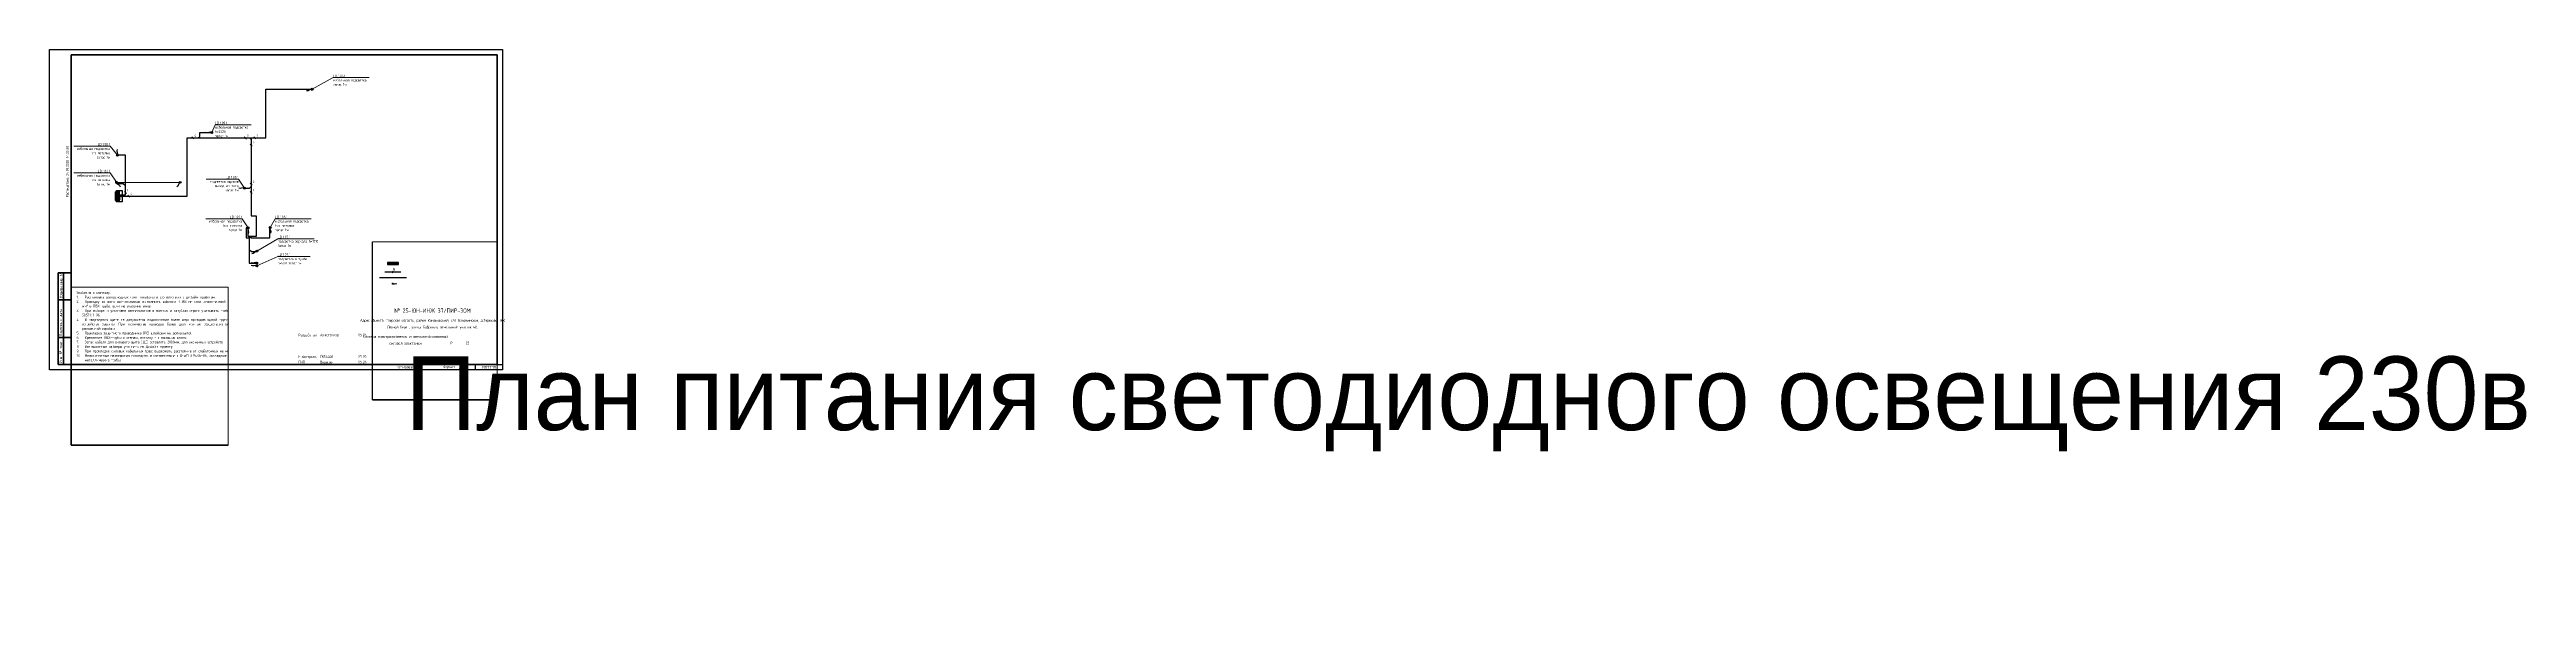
# Paper-space layout 'LD230' of a CAD drawing. Header units: millimetres. Extents: x 0 to 2296, y -218 to 297.
# The model-space entities are those that its viewports show. They can reach past a viewport. Long polylines and large blocks are cut down to what shows.
import ezdxf
from ezdxf import colors
from ezdxf.entities.mleader import LeaderData, LeaderLine
from ezdxf.enums import TextEntityAlignment as Align
from ezdxf.math import Vec2, Vec3

# ---------------------------------------------------------------- set-up
doc = ezdxf.new("R2018")
doc.units = ezdxf.units.MM
doc.linetypes.add('JIS_02_0.7', pattern=[1.35, 0.75, -0.6])
doc.layers.add('0_UNC Defpoints ЭОМ', color=6, linetype='Continuous', plot=False)
for name, color, linetype in [('0_UNC_0 Щит', 1, 'Continuous'), ('0_UNC_10 Доп. Оборудование', 1, 'Continuous'), ('0_UNC_4 LED. Оборудование', 1, 'Continuous'), ('0_UNC_4 LED. Трассы', 5, 'Continuous'), ('0_UNC_4.1 LD ниши. Оборудование', 1, 'Continuous'), ('0_Рамка', 7, 'Continuous'), ('ЩР-1', 1, 'Continuous')]:
    doc.layers.add(name, color=color, linetype=linetype)
doc.styles.add('GOST 2.304 A', font='GOST2304A.ttf')
doc.styles.get("Standard").update_dxf_attribs({"font": 'arial.ttf'})
doc.styles.add('Unecom', font='GOST2304A.ttf', dxfattribs={"height": 2.5})
doc.styles.add('СГЕНЕРИР_СТИЛЬ_1', font='')
doc.styles.add('СПДС', font='isocpeur.ttf', dxfattribs={"width": 0.8, "height": 2.5})
doc.styles.get('СГЕНЕРИР_СТИЛЬ_1').set_extended_font_data('Arial Кириллический')
doc.linetypes.add('зигзаг', pattern='A,0.00254,-5.08,[131,ltypeshp.shx,S=5.08,R=0,X=-5.08,Y=0],-10.16,[131,ltypeshp.shx,S=5.08,R=180,X=5.08,Y=0],-5.08', length=20.32254)
pattern_1 = [(0, (-2.567382661588908, 3.856021770835468), (0, 6.985), [5.08, -1.905]), (90, (-2.567382661588908, 3.856021770835468), (-6.985, 4.277078946022131e-16), [5.08, -1.905])]

# ---------------------------------------------------------------- blocks, each defined once
blk = doc.blocks.new('*U292')
at = {"lineweight": 60, "ltscale": 10}
for p, q in [((20, 292), (415, 292)), ((20, 5), (20, 292)), ((415, 292), (415, 5)), ((8, 90), (20, 90)), ((8, 5), (8, 90)), ((13, 90), (13, 5)), ((20, 90), (20, 5)), ((20, 90), (20, 5)), ((8, 65), (20, 65)), ((8, 30), (20, 30)), ((20, 5), (8, 5)), ((415, 5), (20, 5))]:
    blk.add_line(p, q, dxfattribs=at)
at = {"layer": '0_UNC Defpoints ЭОМ', "ltscale": 10}
blk.add_lwpolyline([(420, 0), (0, 0), (0, 297), (420, 297)], close=True, dxfattribs=at)
at = {"layer": '0_UNC Defpoints ЭОМ', "lineweight": 30}
blk.add_lwpolyline([(395, 5), (420, 5), (420, 0), (395, 0)], close=True, dxfattribs=at)
at = {"char_height": 2.5, "attachment_point": 4, "rotation": 90, "style": 'Unecom'}
for s, insert, width in [('{\\fGOST type A|b0|i1|c204|p34; }Взамен инв. №', (10.5, 65), 25), (' Подпись и дата', (10.5, 30), 35), (' Инв. № подл.', (10.5, 5), 24.41869207440882)]:
    blk.add_mtext(s, dxfattribs=dict(at, insert=insert, width=width))
at = {"style": 'Unecom'}
for s, insert, char_height, width, attachment_point, line_spacing_factor in [('Адрес объекта: Тверская область, район Конаковский, с/п Вахонинское, д.Терехово, ЖК Лесной берег, улица Бобровая, земельный участок 48.', (355, 42.5), 2.5, 115, 5, 1.5), ('№ 25-ЮН-ИНЖ 37/ПИР-ЭОМ', (355, 54.99484240810358), 4, 120, 5, 2), ('Разработал', (230.7233299709728, 31.98369117271227), 2.5, 20, 4, 2), ('Ахметзянов', (250.802137314623, 32.463667545009), 2.5, 19.92119265634983, 4, 2), ('05.26', (290, 32.5), 2.5, 10, 5, 2), ('Система электроснабжения и автоматизированной силовой электрики', (330, 27.5), 2.5, 70, 5, 1.5), ('Р', (372.5, 25), 2.5, 14.99999999999994, 5, 2), ('Н.Контроль', (230.7233299709728, 11.98369117271227), 2.5, 20, 4, 2), ('ГИП', (230.7233299709728, 7.315496659501832), 2.5, 20, 4, 2), ('Лебедев', (250.802137314623, 12.463667545009), 2.5, 19.92119265634983, 4, 2), ('Вересов', (250.802137314623, 6.96510901417787), 2.5, 19.92119265634983, 4, 2), ('05.26', (290, 12.5), 2.5, 10, 5, 2), ('05.26', (290, 7.5), 2.5, 10, 5, 2)]:
    blk.add_mtext(s, dxfattribs=dict(at, insert=insert, char_height=char_height, width=width, attachment_point=attachment_point, line_spacing_factor=line_spacing_factor))
at = {"char_height": 2.5, "attachment_point": 4, "style": 'Unecom'}
for s, insert, width in [('Формат  ', (364.8511495329421, 2.554505387415702), 50), ('\\pi1; ', (250.0000000000009, -133.180796068471), 20), ('\\pi1; ', (250.0000000000009, -133.180796068471), 20), ('\\pxi0.4; ', (250.0000000000009, -133.180796068471), 20), ('\\pi1; ', (512.5279909238316, -218.3193670258051), 20), ('\\pi1; ', (512.5279909238316, -218.3193670258051), 20), ('\\pxi0.4; ', (512.5279909238316, -218.3193670258051), 20)]:
    blk.add_mtext(s, dxfattribs=dict(at, insert=insert, width=width))
at = {"style": 'Unecom'}
blk.add_attdef('ЛИСТ_№', text='', height=2.5, dxfattribs=at).set_placement((387.5, 25), align=Align.MIDDLE_CENTER)
blk.add_attdef('КОЛ-ВО_ЛИСТОВ', text='', height=2.5, dxfattribs=at).set_placement((404.7107316018007, 23.68743182296953), align=Align.CENTER)
at = {"lineweight": 30, "flags": 104}
blk.add_attdef('ОПИСАНИЕ_ЛИСТА', text='', height=2.5, dxfattribs=at).set_placement((329.9255747664711, 12.52725269370785), align=Align.MIDDLE_CENTER)
at = {"style": 'Unecom', "flags": 8}
blk.add_attdef('ФОРМАТ_БУМАГИ', (379.3795570368497, 1.289396978032528), '', height=2.5, dxfattribs=at)
at = {"layer": '0_Рамка', "style": 'СПДС', "width": 0.8}
blk.add_text('Распечатано 24.09.2026 14:23:30', height=2.5, rotation=90, dxfattribs=at).set_placement((16.5, 160), align=Align.MIDDLE_LEFT)
at = {"layer": 'Defpoints', "insert": (330, 2.5), "char_height": 2.5, "width": 70, "attachment_point": 5, "style": 'Unecom'}
blk.add_mtext('Копировал', dxfattribs=at)
blk = doc.blocks.new('ЩС-65')
h = blk.add_hatch(color=1)
h.dxf.hatch_style = 1
h.paths.add_polyline_path([(1013.970136407355, -7.268852186825825e-12), (1013.970136407355, 101.3970136407297), (2.91038304567337e-11, 101.3970136407297), (2.91038304567337e-11, 7.105427357601002e-15)])
at = {"color": 1}
for points in [[(2.91038304567337e-11, 101.3970136407297), (2.91038304567337e-11, -101.397013640737), (1013.970136407355, -101.397013640737), (1013.970136407355, 101.3970136407297), (2.91038304567337e-11, 101.3970136407297)], [(0, 0), (1013.970136407355, -7.275957614183426e-12)]]:
    blk.add_lwpolyline(points, dxfattribs=at)
blk = doc.blocks.new('*U105')
h = blk.add_hatch()
h.set_pattern_fill('ANGLE', color=0)
h.set_pattern_definition(pattern_1)
h.paths.add_polyline_path([(1.25, -1.25, 1), (-1.25, -1.25, 1)])
at = {"linetype": 'ByBlock'}
h = blk.add_hatch(color=0, dxfattribs=at)
h.dxf.hatch_style = 1
h.paths.add_polyline_path([(-0.002700106668487523, -2.916233810879021e-06, 1), (0.002700106668488189, -2.49999708376619, 1)])
at = {"color": 0, "linetype": 'ByBlock'}
blk.add_circle((4.440892098500626e-16, -1.250000000000001), 1.25, dxfattribs=at)
at = {"color": 0, "linetype": 'ByBlock', "start_tangent": (7.660218099548148, -6.306332581857601), "end_tangent": (10.00137104452082, -7.711265949768734)}
blk.add_spline([(4.440892098500626e-16, -1.250000000000001), (7.999981336103615, -1.23271931732165)], degree=3, dxfattribs=at)
blk = doc.blocks.new('_None')
blk = doc.blocks.new('*U303')
h = blk.add_hatch()
h.set_pattern_fill('ANGLE', color=0)
h.set_pattern_definition(pattern_1)
h.paths.add_polyline_path([(1.25, -1.25, 1), (-1.25, -1.25, 1)])
at = {"linetype": 'ByBlock'}
h = blk.add_hatch(color=0, dxfattribs=at)
h.dxf.hatch_style = 1
h.paths.add_polyline_path([(1.072313316978709, -1.892373839932885, 1), (-1.072313316978708, -0.6076261600671171, 1)])
at = {"color": 0, "linetype": 'ByBlock'}
blk.add_circle((2.220446049250313e-16, -1.250000000000001), 1.25, dxfattribs=at)
at = {"color": 0, "linetype": 'ByBlock', "start_tangent": (0.3648180131695202, 9.915426354066213), "end_tangent": (0.06103935078196354, 12.6288289051637)}
blk.add_spline([(2.220446049250313e-16, -1.250000000000001), (-4.8678546322186, 5.098542453161032)], degree=3, dxfattribs=at)
blk = doc.blocks.new('*U304')
h = blk.add_hatch()
h.set_pattern_fill('ANGLE', color=0)
h.set_pattern_definition(pattern_1)
h.paths.add_polyline_path([(1.25, -1.25, 1), (-1.25, -1.25, 1)])
at = {"linetype": 'ByBlock'}
h = blk.add_hatch(color=0, dxfattribs=at)
h.dxf.hatch_style = 1
h.paths.add_polyline_path([(-1.098242034780693, -0.6530373269284266, 1), (1.098242034780694, -1.846962673071575, 1)])
at = {"color": 0, "linetype": 'ByBlock'}
blk.add_circle((5.620504062164855e-16, -1.250000000000001), 1.249999999999999, dxfattribs=at)
at = {"color": 0, "linetype": 'ByBlock', "start_tangent": (0.05020990101861694, -9.922008412185683), "end_tangent": (0.4672097091501866, -12.62033123202073)}
blk.add_spline([(5.620504062164855e-16, -1.250000000000001), (5.129120321650592, -7.389391234155951)], degree=3, dxfattribs=at)
blk = doc.blocks.new('*U305')
h = blk.add_hatch()
h.set_pattern_fill('ANGLE', color=0)
h.set_pattern_definition(pattern_1)
h.paths.add_polyline_path([(1.25, -1.25, 1), (-1.25, -1.25, 1)])
at = {"linetype": 'ByBlock'}
h = blk.add_hatch(color=0, dxfattribs=at)
h.dxf.hatch_style = 1
h.paths.add_polyline_path([(-1.072313316978709, -0.6076261600671187, 1), (1.07231331697871, -1.892373839932883, 1)])
at = {"color": 0, "linetype": 'ByBlock'}
blk.add_circle((5.551115123125787e-16, -1.250000000000001), 1.25, dxfattribs=at)
at = {"color": 0, "linetype": 'ByBlock', "start_tangent": (-0.3648180131695058, -9.915426354066213), "end_tangent": (-0.06103935078194517, -12.6288289051637)}
blk.add_spline([(5.551115123125787e-16, -1.250000000000001), (4.86785463221861, -7.598542453161027)], degree=3, dxfattribs=at)
blk = doc.blocks.new('*U415')
h = blk.add_hatch(color=256)
h.dxf.hatch_style = 1
h.paths.add_polyline_path([(-9.51950809097567e-12, 299.9999999999999), (799.99999999999, 300.0000000000097), (799.9999999999995, 100.0000000000097), (0, 100)])
for points in [[(-9.51950809097567e-12, 299.9999999999999), (799.99999999999, 300.0000000000097), (799.9999999999995, 100.0000000000097), (0, 100)], [(0, 100), (799.9999999999995, 100.0000000000097), (800.0000000000093, -99.99999999999024), (9.51950809097567e-12, -99.99999999999994)]]:
    blk.add_lwpolyline(points, close=True)
at = {"color": 7, "style": 'GOST 2.304 A'}
blk.add_attdef('ИМЯ', text='', height=180, dxfattribs=at).set_placement((399.9999999999991, 100.0000000000051), align=Align.MIDDLE_CENTER)
blk = doc.blocks.new('*U417')
at = {"color": 0, "linetype": 'Continuous', "lineweight": 25}
blk.add_lwpolyline([(285.79978236465, 49.20000000000027), (298.4997823646501, 49.20000000000027, -0.414213562373095), (299.9997823646501, 47.70000000000027), (299.9997823646501, 2.300000000000182, -0.414213562373095), (298.4997823646501, 0.8000000000001819), (-298.5002176353499, 0.8000000000001819, -0.414213562373095), (-300.0002176353499, 2.300000000000182), (-300.0002176353499, 47.70000000000027, -0.414213562373095), (-298.5002176353499, 49.20000000000027), (-285.8002176353499, 49.20000000000027), (-285.8002176353499, 50.00000000000045), (-298.5002176353499, 50.00000000000045, 0.414213562373095), (-300.8002176353501, 47.70000000000027), (-300.8002176353499, 2.300000000000182, 0.414213562373095), (-298.5002176353499, 0), (298.4997823646501, 0, 0.414213562373095), (300.7997823646502, 2.300000000000182), (300.79978236465, 47.70000000000027, 0.414213562373095), (298.4997823646501, 50.00000000000045), (285.79978236465, 50.00000000000045)], format="xyb", close=True, dxfattribs=at)
at = {"color": 0, "flags": 9}
for tag, p in [('АРТИКУЛ', (-59.701051177811, -11.8481642749324)), ('НАИМЕНОВАНИЕ', (-59.11577501397642, -7.022451033853258)), ('ПРИМЕЧАНИЕ', (-58.82313693205901, -17.25881296596526))]:
    blk.add_attdef(tag, text='', height=2.5, dxfattribs=at).set_placement(p, align=Align.TOP_LEFT)
at = {"color": 0, "lineweight": 30, "flags": 104}
for tag, p in [('ВЫСОТА', (-59.60799224116249, -20.91603516162149)), ('ДЛИНА', (-59.5449222142056, -36.08622635448262)), ('ТОЛЩИНА', (-58.99111033494626, -31.04060035803229)), ('ШИРИНА', (-58.94451263566157, -25.14651383155956))]:
    blk.add_attdef(tag, text='', height=2.5, dxfattribs=at).set_placement(p, align=Align.TOP_LEFT)
blk = doc.blocks.new('*U431')
h = blk.add_hatch()
h.set_pattern_fill('ANGLE', color=0)
h.set_pattern_definition(pattern_1)
h.paths.add_polyline_path([(1.25, -1.25, 1), (-1.25, -1.25, 1)])
at = {"linetype": 'ByBlock'}
h = blk.add_hatch(color=0, dxfattribs=at)
h.dxf.hatch_style = 1
h.paths.add_polyline_path([(0.3209487671515325, -0.04190567882143104, 1), (-0.3209487671515314, -2.458094321178572, 1)])
at = {"color": 0, "linetype": 'ByBlock'}
blk.add_circle((4.440892098500626e-16, -1.250000000000001), 1.25, dxfattribs=at)
at = {"color": 0, "linetype": 'ByBlock', "start_tangent": (-9.629958900927543, -2.390117890835129), "end_tangent": (-12.15367935799686, -3.432072752906511)}
blk.add_spline([(4.440892098500626e-16, -1.250000000000001), (-4.755678636158236, -7.683002464602991)], degree=3, dxfattribs=at)
blk = doc.blocks.new('*U432')
h = blk.add_hatch()
h.set_pattern_fill('ANGLE', color=0)
h.set_pattern_definition(pattern_1)
h.paths.add_polyline_path([(1.25, -1.25, 1), (-1.25, -1.25, 1)])
at = {"linetype": 'ByBlock'}
h = blk.add_hatch(color=0, dxfattribs=at)
h.dxf.hatch_style = 1
h.paths.add_polyline_path([(0.7041205703188993, -0.2171814184215192, 1), (-0.7041205703188986, -2.282818581578483, 1)])
at = {"color": 0, "linetype": 'ByBlock'}
blk.add_circle((2.775557561562891e-16, -1.250000000000001), 1.25, dxfattribs=at)
at = {"color": 0, "linetype": 'ByBlock', "start_tangent": (-9.876996834510571, 0.9453599826055323), "end_tangent": (-12.60353977489452, 0.8011432212120839)}
blk.add_spline([(2.775557561562891e-16, -1.250000000000001), (-6.622945790225896, -5.737381091430622)], degree=3, dxfattribs=at)
blk = doc.blocks.new('ELTOOL_CABLE_TICK_ANNO_150_1p4_0p8_0p6')
at = {"linetype": 'ByBlock'}
blk.add_line((-74.24621202458748, 74.24621202458748), (74.24621202458748, -74.24621202458748), dxfattribs=at)
at = {"style": 'Unecom'}
blk.add_attdef('COUNT', (120, 90), '', height=150, dxfattribs=at)
blk = doc.blocks.new('*U462')
h = blk.add_hatch()
h.set_pattern_fill('ANGLE', color=0)
h.set_pattern_definition(pattern_1)
h.paths.add_polyline_path([(1.25, -1.25, 1), (-1.25, -1.25, 1)])
at = {"linetype": 'ByBlock'}
h = blk.add_hatch(color=0, dxfattribs=at)
h.dxf.hatch_style = 1
h.paths.add_polyline_path([(-1.240455163968957, -1.404178423207482, 1), (1.240455163968958, -1.095821576792519, 1)])
at = {"color": 0, "linetype": 'ByBlock'}
blk.add_circle((6.661338147750939e-16, -1.250000000000001), 1.25, dxfattribs=at)
at = {"color": 0, "linetype": 'ByBlock', "start_tangent": (5.818321993688209, -8.03715752884114), "end_tangent": (7.728545260098234, -9.988024503416845)}
blk.add_spline([(6.661338147750939e-16, -1.250000000000001), (7.744788270741721, -3.25455846544357)], degree=3, dxfattribs=at)
blk = doc.blocks.new('*U463')
h = blk.add_hatch()
h.set_pattern_fill('ANGLE', color=0)
h.set_pattern_definition(pattern_1)
h.paths.add_polyline_path([(1.25, -1.25, 1), (-1.25, -1.25, 1)])
at = {"linetype": 'ByBlock'}
h = blk.add_hatch(color=0, dxfattribs=at)
h.dxf.hatch_style = 1
h.paths.add_polyline_path([(-0.4846378463167329, -0.09777339124741846, 1), (0.4846378463167348, -2.402226608752583, 1)])
at = {"color": 0, "linetype": 'ByBlock'}
blk.add_circle((6.661338147750939e-16, -1.250000000000001), 1.25, dxfattribs=at)
at = {"color": 0, "linetype": 'ByBlock', "start_tangent": (-6.159194185776824, -7.779016579718592), "end_tangent": (-7.519253295928229, -10.14652034886417)}
blk.add_spline([(6.661338147750939e-16, -1.250000000000001), (0.1697459204503919, -9.248198942417629)], degree=3, dxfattribs=at)
blk = doc.blocks.new('*U464')
h = blk.add_hatch()
h.set_pattern_fill('ANGLE', color=0)
h.set_pattern_definition(pattern_1)
h.paths.add_polyline_path([(1.25, -1.25, 1), (-1.25, -1.25, 1)])
at = {"linetype": 'ByBlock'}
h = blk.add_hatch(color=0, dxfattribs=at)
h.dxf.hatch_style = 1
h.paths.add_polyline_path([(0.03321703045274405, -0.0004414263877434432, 1), (-0.03321703045274338, -2.499558573612259, 1)])
at = {"color": 0, "linetype": 'ByBlock'}
blk.add_circle((4.440892098500626e-16, -1.250000000000001), 1.25, dxfattribs=at)
at = {"color": 0, "linetype": 'ByBlock', "start_tangent": (-8.817454800531294, -4.549864042609558), "end_tangent": (-11.03225016593735, -6.146584547081213)}
blk.add_spline([(4.440892098500626e-16, -1.250000000000001), (-3.141140795444622, -8.607529103115633)], degree=3, dxfattribs=at)

msp = doc.modelspace()

# ---------------------------------------------------------------- linework, layer by layer
at = {"ltscale": 10}
for points in [[(-212203.0745366075, 11679.34096124279), (-215070.5764129249, 11679.34096124279), (-215070.5764129249, 26333.52191123762), (-212203.0745366075, 26333.52191123762)], [(-212203.0745366075, 26333.52191123762), (-200647.3483577537, 26333.52191123762), (-200647.3483577537, 11679.34096124279), (-212203.0745366075, 11679.34096124279)], [(-200647.3483577537, 26333.52191123762), (-186103.0401623592, 26333.52191123762), (-186103.0401623592, 11679.34096124279), (-200647.3483577537, 11679.34096124279)], [(-186103.0401623592, 26333.52191123762), (-171558.7319669648, 26333.52191123762), (-171558.7319669648, 11679.34096124279), (-186103.0401623592, 11679.34096124279)], [(-212203.0745366075, -2974.839988752035), (-215070.5764129249, -2974.839988752035), (-215070.5764129249, 11679.34096124279), (-212203.0745366075, 11679.34096124279)], [(-212203.0745366075, 11679.34096124279), (-200647.3483577537, 11679.34096124279), (-200647.3483577537, -2974.839988752035), (-212203.0745366075, -2974.839988752035)], [(-200647.3483577537, 11679.34096124279), (-186103.0401623592, 11679.34096124279), (-186103.0401623592, -2974.839988752035), (-200647.3483577537, -2974.839988752035)], [(-212203.0745366075, -17629.02093874686), (-215070.5764129249, -17629.02093874686), (-215070.5764129249, -2974.839988752035), (-212203.0745366075, -2974.839988752035)], [(-212203.0745366075, -2974.839988752035), (-200647.3483577537, -2974.839988752035), (-200647.3483577537, -17629.02093874686), (-212203.0745366075, -17629.02093874686)], [(-200647.3483577537, -2974.839988752035), (-186103.0401623592, -2974.839988752035), (-186103.0401623592, -17629.02093874686), (-200647.3483577537, -17629.02093874686)]]:
    msp.add_lwpolyline(points, close=True, dxfattribs=at)
at = {"layer": '0_UNC_4 LED. Оборудование', "color": 6, "linetype": 'зигзаг', "ltscale": 0.1}
msp.add_line((-211553.5960636484, 8355.646422347985), (-209048.5373109319, 8355.646422347985), dxfattribs=at)
at = {"layer": '0_UNC_4 LED. Трассы'}
for points in [[(-211037.2340637697, 8878.48394896218), (-209574.0993108572, 8878.48394896218)], [(-210376.3773654094, 8807.773270842968), (-210234.956009171, 8949.194627081393)]]:
    msp.add_lwpolyline(points, dxfattribs=at)
at = {"layer": '0_UNC_4.1 LD ниши. Оборудование', "linetype": 'JIS_02_0.7', "ltscale": 2}
for points in [[(3145.756990217622, 11704.14648933986), (8072.0163383941, 11704.14648933986), (8072.0163383941, 15754.87144132211), (13542.59300552363, 15754.87144132211), (13542.59300552363, 19146.34568355407), (16759.06661279621, 19146.34568355407)], [(3145.756990217622, 11704.14648933986), (8072.0163383941, 11704.14648933986), (8072.0163383941, 15754.87144132211), (8844.101564391593, 15754.87144132211), (8944.101564391593, 15854.87144132211), (8944.101564391593, 16132.58596122707), (9774.77815083191, 16128.43766573596)], [(3145.756990217622, 11704.14648933986), (8072.0163383941, 11704.14648933986), (8072.0163383941, 15754.87144132211), (12420.67479261438, 15754.87144132211), (12520.67479261438, 15654.87144132211), (12520.67479261438, 12383.24385646564), (12370.67479261438, 12233.24385646564), (12053.42511392367, 12233.24385646564), (12053.42511392367, 12265.79333024652)], [(3145.756990217622, 11704.14648933986), (8072.0163383941, 11704.14648933986), (8072.0163383941, 15754.87144132211), (12420.67479261438, 15754.87144132211), (12520.67479261438, 15654.87144132211), (12520.67479261438, 10335.46313800915), (12860.68392494329, 10335.46313800915), (12860.68392494329, 8906.891092665459), (12534.39306401655, 8906.89109266546), (12384.39306401655, 8756.89109266546), (12384.39306401655, 7059.667015090818), (12919.72599114265, 7059.667015090818), (12914.35476966019, 6864.42574887821)], [(3145.756990217622, 11704.14648933986), (8072.0163383941, 11704.14648933986), (8072.0163383941, 15754.87144132211), (12420.67479261438, 15754.87144132211), (12520.67479261438, 15654.87144132211), (12520.67479261438, 10335.46313800915), (12860.68392494329, 10335.46313800915), (12860.68392494329, 8906.891092665459), (12534.39306401655, 8906.89109266546), (12384.39306401655, 8756.89109266546), (12384.39306401655, 7997.905319696956), (12534.39306401655, 7847.905319696956), (12919.72599114265, 7847.905319696956), (12919.72599114265, 7890.408257568865)]]:
    msp.add_lwpolyline(points, dxfattribs=at)
msp.add_lwpolyline([(3145.756990217622, 11704.14648933986), (8072.0163383941, 11704.14648933986), (8072.0163383941, 15754.87144132211), (12420.67479261438, 15754.87144132211), (12520.67479261438, 15654.87144132211), (12520.67479261438, 10335.46313800915), (12860.68392494329, 10335.46313800915), (12860.68392494329, 8906.891092665459), (12303.41996241157, 8906.89109266546), (12303.41996241157, 9505.816522136387), (12180.90478563689, 9505.816522136387), (12180.90478563689, 8797.792076369946), (12340.29404772104, 8797.792076369946, -0.9411764705882353), (12510.29404772104, 8797.792076369946), (13823.8386801236, 8797.792076369946), (13823.8386801236, 9529.978180128977), (13843.25749534647, 9529.978180128977)], format="xyb", dxfattribs=at)
at = {"layer": '0_UNC_4.1 LD ниши. Оборудование'}
for points in [[(3145.756990217622, 11790.49304761548), (3778.062125666143, 11790.49304761548), (3778.062125666143, 14549.40454949991), (3216.995846319277, 14549.40454949991)], [(3145.756990217622, 11790.49304761548), (3778.062125666143, 11790.49304761548), (3778.062125666143, 12413.24132453647), (3628.062125666143, 12563.24132453647), (3161.219792754466, 12563.24132453647), (3161.219792754466, 12670.42906148635), (7584.363325463219, 12667.12681477653)]]:
    msp.add_lwpolyline(points, dxfattribs=at)

# ---------------------------------------------------------------- block references
at = {"layer": '0_UNC_0 Щит', "color": 1}
msp.add_blockref('ЩС-65', (-210812.6517554939, 9663.185692598003), dxfattribs=at)
at = {"layer": '0_UNC_4 LED. Оборудование', "color": 6, "linetype": 'ByBlock', "xscale": 40, "yscale": 40, "zscale": 40}
msp.add_blockref('*U105', (-210305.6666872902, 7838.185692597996), dxfattribs=at)
at = {"layer": '0_UNC_4.1 LD ниши. Оборудование', "color": 240, "linetype": 'ByBlock', "true_color": 0xed1f24, "xscale": 49.99999999999999, "yscale": 49.99999999999999, "zscale": 49.99999999999999}
for name, p, rotation in [('*U431', (16796.98950250033, 19196.02570405014), 322.6439537807718), ('*U303', (9726.864542940806, 16170.50885093119), 52.64395378077184), ('*U303', (3254.91873602339, 14599.08456999597), 322.6439537807718), ('*U462', (3199.142682458578, 12720.10908198242), 322.6439537807718), ('*U463', (7622.286215167331, 12716.8068352726), 322.6439537807718), ('*U303', (12003.74509342761, 12303.71621995064), 52.64395378077184), ('*U305', (12341.34285211568, 9555.496542632454), 322.6439537807718), ('*U304', (13881.18038505058, 9579.658200625045), 322.6439537807718), ('*U432', (12957.64888084676, 7109.347035586887), 322.6439537807718), ('*U432', (12957.64888084676, 6909.347035586883), 322.6439537807718), ('*U464', (12957.64888084676, 7940.088278064934), 322.6439537807718)]:
    msp.add_blockref(name, p, dxfattribs=dict(at, rotation=rotation))
at = {"layer": '0_UNC_4.1 LD ниши. Оборудование'}
for p, values in [((8458.058951392846, 15754.87144132211), {'COUNT': '4'}), ((12109.04452179797, 15754.87144132211), {'COUNT': '3'}), ((12770.44738513658, 15754.87144132211), {'COUNT': '1'}), ((12520.67479261438, 15256.08303205689), {'COUNT': '2'}), ((3778.062125666143, 11959.76787895287), {'COUNT': '1'}), ((12520.67479261438, 12541.12286219999), {'COUNT': '2'}), ((12520.67479261438, 11956.19333563951), {'COUNT': '1'}), ((4009.717891310418, 11704.14648933986), {'COUNT': '4'})]:
    msp.add_blockref('ELTOOL_CABLE_TICK_ANNO_150_1p4_0p8_0p6', p, dxfattribs=at).add_auto_attribs(values)
at = {"layer": 'ЩР-1', "rotation": 90}
msp.add_blockref('*U415', (3445.756990217627, 11304.14648933986), dxfattribs=at).add_auto_attribs({'ИМЯ': 'ЩР-1'})
at = {"layer": 'ЩР-1'}
ref = msp.add_blockref('*U417', (3094.044563436473, 11703.45302345099), dxfattribs=dict(at, rotation=270))
lines = msp.add_mtext('3000 мм', dxfattribs={"layer": '0', "color": 0, "insert": (3057.958337081991, 11762.99794566519), "char_height": 2.5, "attachment_point": 1, "rotation": 270})
ref.add_attrib('ДЛИНА', '', (3057.958337081991, 11762.99794566519), dxfattribs={"flags": 2}).embed_mtext(lines)
lines = msp.add_mtext('1,5 мм', dxfattribs={"layer": '0', "color": 0, "insert": (3063.003963078441, 11762.44413378593), "char_height": 2.5, "attachment_point": 1, "rotation": 270})
ref.add_attrib('ТОЛЩИНА', '', (3063.003963078441, 11762.44413378593), dxfattribs={"flags": 2}).embed_mtext(lines)
lines = msp.add_mtext('h=50 мм', dxfattribs={"layer": '0', "color": 0, "insert": (3073.128528274852, 11763.06101569215), "char_height": 2.5, "attachment_point": 1, "rotation": 270})
ref.add_attrib('ВЫСОТА', '', (3073.128528274852, 11763.06101569215), dxfattribs={"flags": 2}).embed_mtext(lines)
lines = msp.add_mtext('600 мм', dxfattribs={"layer": '0', "color": 0, "insert": (3068.898049604913, 11762.39753608665), "char_height": 2.5, "attachment_point": 1, "rotation": 270})
ref.add_attrib('ШИРИНА', '', (3068.898049604913, 11762.39753608665), dxfattribs={"flags": 2}).embed_mtext(lines)

# ---------------------------------------------------------------- texts
at = {"insert": (-200140.2176312766, 11288.185692598), "char_height": 250, "width": 13510.59717411221, "attachment_point": 1, "style": 'Unecom'}
msp.add_mtext('\\pxi-3,l3,sm1,t3;Указания к монтажу:{\\C0;\\P\\pi-2,l2,qj;1.^IРасстановка светодиодных лент показаны в соответствии с дизайн-проектом.\\P\\C7;2.^IПроводку ко всем светильникам выполнить кабелем КГВВГнг или аналогичный сечением 2x1,5 мм² в ПВХ трубе, если не указанно иное.\\P3.^IПри выборе и установке светильников в ванных и санузлах строго учитывать требования ГОСТ Р 50571.11-96.\\P4.^IВ квартирном щите не допускается подключение более двух проводов одной групповой линии к устройству защиты. При количестве проводов более двух монтаж осуществляется при помощи распаечной коробки.\\P\\C0;5.^IПрокладка защитного проводника (PE) шлейфом не допускается.\\P6.^IКрепление ПВХ-трубы к стенам, потолку - с помощью клипс.\\P7.^IЗапас кабеля для силового щита (ЩС) оставлять 2000мм, для оконечных устройств - 1000мм.\\P8.^IВсе высотные размеры уточнить по Дизайн проекту.\\P}9.^IПри прокладке силовых кабельных трасс выдержать расстояние от слаботочных не менее 150мм;\\P10.^IМежкомнатные перекрытия проходить в соответствии с СНиП 3.05.06-85, закладные использовать металлические трубы. ', dxfattribs=at)
at = {"layer": '0_UNC_4 LED. Трассы', "insert": (-209650.976126139, 9120.541374300286), "char_height": 250, "width": 1353.997416052829, "attachment_point": 5, "style": 'СГЕНЕРИР_СТИЛЬ_1'}
msp.add_mtext('\\pxql;{\\fISOCPEUR|b0|i0|c204|p34;N}', dxfattribs=at)

# ---------------------------------------------------------------- leaders
at = {"layer": '0_UNC_10 Доп. Оборудование', "ltscale": 2}
ml = msp.add_multileader_mtext('Standard', dxfattribs=at)
ml.set_content('{\\C0;В.1.02.1(В1)\\P1хВВГнг(А)-LS 3х1.5}', color=7, style='Unecom')
ml.set_leader_properties(color=7, linetype='ByLayer', lineweight=13)
ml.set_arrow_properties(name='NONE')
ml.build(insert=Vec2(0, 0))
ml.multileader.update_dxf_attribs({"has_dogleg": 0, "text_left_attachment_type": 6, "text_right_attachment_type": 6, "text_bottom_attachment_type": 10, "arrow_head_size": 100, "scale": 100})
ctx = ml.context
ctx.base_point, ctx.scale, ctx.char_height, ctx.arrow_head_size, ctx.plane_origin = Vec3(1122.152991229069, 10745.91390069361), 100, 180, 100, Vec3(-1343.349451778402, 14164.96696905485)
ctx.left_attachment, ctx.right_attachment, ctx.top_attachment, ctx.text_align_type = 6, 6, 10, 2
notes = []
notes.append((ctx, [(1, (1, 1, 0), (2860.943555918133, 10745.91390069361), (-1, 0), 8, [(0, [(3248.789273361781, 11777.1901603494)], 0, [])])]))
ctx.mtext.insert, ctx.mtext.width, ctx.mtext.alignment, ctx.mtext.flow_direction = Vec3(2850.943555918133, 10961.91390069361), 2076.725488998927, 3, 5
ml = msp.add_multileader_mtext('Standard', dxfattribs=at)
ml.set_content('{\\C0;В.1.07.1(В2)\\P1хВВГнг(А)-LS 3х1.5}', color=7, style='Unecom')
ml.set_leader_properties(color=7, linetype='ByLayer', lineweight=13)
ml.set_arrow_properties(name='NONE')
ml.build(insert=Vec2(0, 0))
ml.multileader.update_dxf_attribs({"has_dogleg": 0, "text_left_attachment_type": 6, "text_right_attachment_type": 6, "text_bottom_attachment_type": 10, "arrow_head_size": 100, "scale": 100})
ctx = ml.context
ctx.base_point, ctx.scale, ctx.char_height, ctx.arrow_head_size, ctx.plane_origin = Vec3(8187.204877378256, 6119.963191203443), 100, 180, 100, Vec3(5721.702434370785, 9539.01625956468)
ctx.left_attachment, ctx.right_attachment, ctx.top_attachment, ctx.text_align_type = 6, 6, 10, 2
notes.append((ctx, [(1, (1, 1, 0), (9925.99544206732, 6119.963191203443), (-1, 0), 8, [(0, [(10313.84115951097, 7151.239450859236)], 0, [])])]))
ctx.mtext.insert, ctx.mtext.width, ctx.mtext.alignment, ctx.mtext.flow_direction = Vec3(9915.99544206732, 6335.963191203443), 2076.725488998927, 3, 5
at = {"layer": '0_UNC_4.1 LD ниши. Оборудование', "linetype": 'ByBlock', "ltscale": 2}
ml = msp.add_multileader_mtext('Standard', dxfattribs=at)
ml.set_content('LD.1.06.1\\Pмебельная подсветка\\Pзапас 1м', color=7, style='Unecom')
ml.set_leader_properties(color=7, linetype='ByLayer', lineweight=13)
ml.set_arrow_properties(name='NONE')
ml.build(insert=Vec2(0, 0))
ml.multileader.update_dxf_attribs({"has_dogleg": 0, "text_left_attachment_type": 6, "text_right_attachment_type": 6, "text_bottom_attachment_type": 10, "arrow_head_size": 100})
ctx = ml.context
ctx.base_point, ctx.char_height, ctx.arrow_head_size, ctx.landing_gap_size, ctx.plane_origin = Vec3(18219.11370508427, 19947.5233265252), 180, 100, 0.5, Vec3(12027.17296525322, 20478.43128958827)
ctx.left_attachment, ctx.right_attachment, ctx.top_attachment = 6, 6, 10
notes.append((ctx, [(0, (1, 1, 0), (18211.11370508427, 19947.5233265252), (1, 0), 8, [(0, [(16759.06661279622, 19146.34568355407)], 0, [])])]))
ctx.mtext.insert, ctx.mtext.width, ctx.mtext.flow_direction = Vec3(18219.61370508427, 20163.5233265252), 2486.9177558925, 5
ml = msp.add_multileader_mtext('Standard', dxfattribs=at)
ml.set_content('LD.1.09.1\\Pмебельная подсветка\\Ph=2520\\Pзапас 1м', color=7, style='Unecom')
ml.set_leader_properties(color=7, linetype='ByLayer', lineweight=13)
ml.set_arrow_properties(name='NONE')
ml.build(insert=Vec2(0, 0))
ml.multileader.update_dxf_attribs({"has_dogleg": 0, "text_left_attachment_type": 6, "text_right_attachment_type": 6, "text_bottom_attachment_type": 10, "arrow_head_size": 100})
ctx = ml.context
ctx.base_point, ctx.char_height, ctx.arrow_head_size, ctx.landing_gap_size, ctx.plane_origin = Vec3(10006.24038209644, 16672.0104004493), 180, 100, 0.5, Vec3(6491.581167864904, 17370.5370715653)
ctx.left_attachment, ctx.right_attachment, ctx.top_attachment = 6, 6, 10
notes.append((ctx, [(0, (1, 1, 0), (9998.24038209644, 16672.0104004493), (1, 0), 8, [(0, [(9774.77815083191, 16128.43766573596)], 0, [])])]))
ctx.mtext.insert, ctx.mtext.width, ctx.mtext.flow_direction = Vec3(10006.74038209644, 16888.0104004493), 2486.9177558925, 5
ml = msp.add_multileader_mtext('Standard', dxfattribs=at)
ml.set_content('LD.1.08.1\\Pмебельная подсветка\\Ph=с потолка\\Pзапас 1м', color=7, style='Unecom')
ml.set_leader_properties(color=7, linetype='ByLayer', lineweight=13)
ml.set_arrow_properties(name='NONE')
ml.build(insert=Vec2(0, 0))
ml.multileader.update_dxf_attribs({"has_dogleg": 0, "text_left_attachment_type": 6, "text_right_attachment_type": 6, "text_bottom_attachment_type": 10, "arrow_head_size": 100})
ctx = ml.context
ctx.base_point, ctx.char_height, ctx.arrow_head_size, ctx.landing_gap_size, ctx.plane_origin = Vec3(724.111398314421, 15182.96348441811), 180, 100, 0.5, Vec3(-1514.897801223722, 15881.49015553411)
ctx.left_attachment, ctx.right_attachment, ctx.top_attachment, ctx.text_align_type = 6, 6, 10, 2
notes.append((ctx, [(1, (1, 1, 0), (2711.824765004914, 15182.96348441811), (-1, 0), 8, [(0, [(3216.995846319277, 14549.40454949991)], 0, [])])]))
ctx.mtext.insert, ctx.mtext.width, ctx.mtext.alignment, ctx.mtext.flow_direction = Vec3(2703.324765004914, 15398.96348441811), 2486.9177558925, 3, 5
ml = msp.add_multileader_mtext('Standard', dxfattribs=at)
ml.set_content('LD.1.02.1\\Pмебельная подсветка\\Ph=с потолка\\Pзапас 1м', color=7, style='Unecom')
ml.set_leader_properties(color=7, linetype='ByLayer', lineweight=13)
ml.set_arrow_properties(name='NONE')
ml.build(insert=Vec2(0, 0))
ml.multileader.update_dxf_attribs({"has_dogleg": 0, "text_left_attachment_type": 6, "text_right_attachment_type": 6, "text_bottom_attachment_type": 10, "arrow_head_size": 100})
ctx = ml.context
ctx.base_point, ctx.char_height, ctx.arrow_head_size, ctx.landing_gap_size, ctx.plane_origin = Vec3(724.111398314421, 13323.05629130878), 180, 100, 0.5, Vec3(-1514.897801223722, 14021.58296242477)
ctx.left_attachment, ctx.right_attachment, ctx.top_attachment, ctx.text_align_type = 6, 6, 10, 2
notes.append((ctx, [(1, (1, 1, 0), (2711.824765004914, 13323.05629130878), (-1, 0), 8, [(0, [(3161.219792754466, 12689.49735639057)], 0, [])])]))
ctx.mtext.insert, ctx.mtext.width, ctx.mtext.alignment, ctx.mtext.flow_direction = Vec3(2703.324765004914, 13539.05629130878), 2486.9177558925, 3, 5
ml = msp.add_multileader_mtext('Standard', dxfattribs=at)
ml.set_content('LD.1.05.1\\Pподсветка ящиков\\Pвывод из пола\\Pзапас 1м', color=7, style='Unecom')
ml.set_leader_properties(color=7, linetype='ByLayer', lineweight=13)
ml.set_arrow_properties(name='NONE')
ml.build(insert=Vec2(0, 0))
ml.multileader.update_dxf_attribs({"has_dogleg": 0, "text_left_attachment_type": 6, "text_right_attachment_type": 6, "text_bottom_attachment_type": 10, "arrow_head_size": 100})
ctx = ml.context
ctx.base_point, ctx.char_height, ctx.arrow_head_size, ctx.landing_gap_size, ctx.plane_origin = Vec3(9941.54343985803, 12896.90255698835), 180, 100, 0.5, Vec3(7321.531466380673, 13597.87893628072)
ctx.left_attachment, ctx.right_attachment, ctx.top_attachment, ctx.text_align_type = 6, 6, 10, 2
notes.append((ctx, [(1, (1, 1, 0), (11647.09812177368, 12896.90255698835), (-1, 0), 8, [(0, [(12053.42511392367, 12265.79333024652)], 0, [])])]))
ctx.mtext.insert, ctx.mtext.width, ctx.mtext.alignment, ctx.mtext.flow_direction = Vec3(11638.59812177368, 13112.90255698835), 2486.9177558925, 3, 5
ml = msp.add_multileader_mtext('Standard', dxfattribs=at)
ml.set_content('LD.1.06.1\\Pмебельная подсветка\\Ph=с потолка\\Pзапас 1м', color=7, style='Unecom')
ml.set_leader_properties(color=7, linetype='ByLayer', lineweight=13)
ml.set_arrow_properties(name='NONE')
ml.build(insert=Vec2(0, 0))
ml.multileader.update_dxf_attribs({"has_dogleg": 0, "text_left_attachment_type": 6, "text_right_attachment_type": 6, "text_bottom_attachment_type": 10, "arrow_head_size": 100})
ctx = ml.context
ctx.base_point, ctx.char_height, ctx.arrow_head_size, ctx.landing_gap_size, ctx.plane_origin = Vec3(9909.379603571086, 10136.92574887822), 180, 100, 0.5, Vec3(7571.52631486857, 10837.90212817059)
ctx.left_attachment, ctx.right_attachment, ctx.top_attachment, ctx.text_align_type = 6, 6, 10, 2
notes.append((ctx, [(1, (1, 1, 0), (11897.09297026158, 10136.92574887822), (-1, 0), 8, [(0, [(12303.41996241157, 9505.816522136387)], 0, [])])]))
ctx.mtext.insert, ctx.mtext.width, ctx.mtext.alignment, ctx.mtext.flow_direction = Vec3(11888.59297026158, 10352.92574887822), 2486.9177558925, 3, 5
ml = msp.add_multileader_mtext('Standard', dxfattribs=at)
ml.set_content('LD.1.06.1\\Pмебельная подсветка\\Ph=с потолка\\Pзапас 1м', color=7, style='Unecom')
ml.set_leader_properties(color=7, linetype='ByLayer', lineweight=13)
ml.set_arrow_properties(name='NONE')
ml.build(insert=Vec2(0, 0))
ml.multileader.update_dxf_attribs({"has_dogleg": 0, "text_left_attachment_type": 6, "text_right_attachment_type": 6, "text_bottom_attachment_type": 10, "arrow_head_size": 100})
ctx = ml.context
ctx.base_point, ctx.char_height, ctx.arrow_head_size, ctx.landing_gap_size, ctx.plane_origin = Vec3(14187.26016153651, 10136.92574887822), 180, 100, 0.5, Vec3(10961.30158725644, 10842.57281652826)
ctx.left_attachment, ctx.right_attachment, ctx.top_attachment = 6, 6, 10
notes.append((ctx, [(0, (1, 1, 0), (14179.26016153651, 10136.92574887822), (1, 0), 8, [(0, [(13843.25749534647, 9529.978180128977)], 0, [])])]))
ctx.mtext.insert, ctx.mtext.width, ctx.mtext.flow_direction = Vec3(14187.76016153651, 10352.92574887822), 2486.9177558925, 5
ml = msp.add_multileader_mtext('Standard', dxfattribs=at)
ml.set_content('LD.1.07.1\\Pподсветка зеркала h=1710\\Pзапас 1м', color=7, style='Unecom')
ml.set_leader_properties(color=7, linetype='ByLayer', lineweight=13)
ml.set_arrow_properties(name='NONE')
ml.build(insert=Vec2(0, 0))
ml.multileader.update_dxf_attribs({"has_dogleg": 0, "text_left_attachment_type": 6, "text_right_attachment_type": 6, "text_bottom_attachment_type": 10, "arrow_head_size": 100})
ctx = ml.context
ctx.base_point, ctx.char_height, ctx.arrow_head_size, ctx.landing_gap_size, ctx.plane_origin = Vec3(14379.7730834307, 8744.548551296082), 180, 100, 0.5, Vec3(8187.83234359965, 9614.915902384842)
ctx.left_attachment, ctx.right_attachment, ctx.top_attachment = 6, 6, 10
notes.append((ctx, [(0, (1, 1, 0), (14371.7730834307, 8744.548551296082), (1, 0), 8, [(1, [(12919.72599114265, 7890.408257568865)], 0, [])])]))
ctx.mtext.insert, ctx.mtext.width, ctx.mtext.flow_direction = Vec3(14380.2730834307, 8960.548551296082), 2486.9177558925, 5
ml = msp.add_multileader_mtext('Standard', dxfattribs=at)
ml.set_content('LD.1.07.1\\Pподсветка в тумбе\\Ph=500 запас 1м', color=7, style='Unecom')
ml.set_leader_properties(color=7, linetype='ByLayer', lineweight=13)
ml.set_arrow_properties(name='NONE')
ml.build(insert=Vec2(0, 0))
ml.multileader.update_dxf_attribs({"has_dogleg": 0, "text_left_attachment_type": 6, "text_right_attachment_type": 6, "text_bottom_attachment_type": 10, "arrow_head_size": 100})
ctx = ml.context
ctx.base_point, ctx.char_height, ctx.arrow_head_size, ctx.landing_gap_size, ctx.plane_origin = Vec3(14379.7730834307, 7521.385270036257), 180, 100, 0.5, Vec3(8187.83234359965, 8391.752621125017)
ctx.left_attachment, ctx.right_attachment, ctx.top_attachment = 6, 6, 10
notes.append((ctx, [(0, (1, 1, 0), (14371.7730834307, 7521.385270036257), (1, 0), 8, [(1, [(12919.72599114265, 7059.667015090819), (12919.72599114265, 6859.667015090815)], 0, [])])]))
ctx.mtext.insert, ctx.mtext.width, ctx.mtext.flow_direction = Vec3(14380.2730834307, 7737.385270036257), 2486.9177558925, 5
for ctx, leaders in notes:
    for number, flags, end, landing, length, lines in leaders:
        leader = LeaderData()
        leader.index, (leader.has_last_leader_line, leader.has_dogleg_vector, leader.attachment_direction) = number, flags
        leader.last_leader_point, leader.dogleg_vector, leader.dogleg_length = Vec3(end), Vec3(landing), length
        for number, points, colour, breaks in lines:
            line = LeaderLine()
            line.index, line.vertices, line.color, line.breaks = number, Vec3.list(points), colors.encode_raw_color(colour), breaks
            leader.lines.append(line)
        ctx.leaders.append(leader)

psp = doc.layouts.new('LD230')

# ---------------------------------------------------------------- block references
at = {"ltscale": 100}
ref = psp.add_blockref('*U292', (0, 0), dxfattribs=at)
ref.add_attrib('ФОРМАТ_БУМАГИ', 'А3', (379.3795570368497, 1.289396978032528), dxfattribs={"height": 2.5, "style": 'Unecom'})
ref.add_attrib('ЛИСТ_№', '23', dxfattribs={"height": 2.5, "style": 'Unecom'}).set_placement((387.5, 25), align=Align.MIDDLE_CENTER)
lines = psp.add_mtext('План питания светодиодного освещения 230в', dxfattribs={"insert": (329.9255747664711, 12.52725269370785), "char_height": 68.28437721101864, "attachment_point": 1})
ref.add_attrib('ОПИСАНИЕ_ЛИСТА', '', (329.9255747664711, 12.52725269370785), dxfattribs={"flags": 104}).embed_mtext(lines)

# ---------------------------------------------------------------- texts
at = {"insert": (407.4999999999999, 2.5), "char_height": 2.5, "width": 25, "attachment_point": 5, "line_spacing_factor": 2, "style": 'Unecom'}
psp.add_mtext('М#####', dxfattribs=at)

# ---------------------------------------------------------------- viewports
at = {"layer": '0_UNC Defpoints ЭОМ'}
for center, size, view_center_point, view_height, status, view_target_point, frozen in [((217.5000011210623, 148.4999983615176), (394.9999977578755, 287.0000032769648), (-2566.486489104052, -3801.325547068781), 21525.00024577236, 4, (17378.98640502438, 14563.82566995496), ['0_UNC_10 Доп. Оборудование', '0_UNC_4 LED. Оборудование', '0_UNC_4 LED. Трассы', '0_Рамка', 'Defpoints']), ((92.72154097697232, 3.603361975135098), (145.4430819539446, 146.5418094999483), (12948.50287502308, -31634.58140042746), 14654.18094999483, 3, (-206323.6971350796, 35986.83188667284), ['0_UNC_4 LED. Оборудование', '0_UNC_4 LED. Трассы', '0_UNC_4.1 LD ниши. Оборудование'])]:
    vp = psp.add_viewport(center=center, size=size, view_center_point=view_center_point, view_height=view_height, status=status, dxfattribs=dict(at, view_target_point=view_target_point))
    vp.frozen_layers = frozen
at = {"layer": '0_UNC Defpoints ЭОМ', "view_target_point": (-206323.6971350796, 35986.83188667284)}
vp = psp.add_viewport(center=(357.0865651962665, 45.60281940187861), size=(115.5572617885377, 146.5418094999482), view_center_point=(-101.5143121010399, -31634.58140042746), view_height=14654.18094999482, dxfattribs=at)
vp.frozen_layers = ['0_UNC_4.1 LD ниши. Оборудование']

doc.saveas('drawing.dxf')
